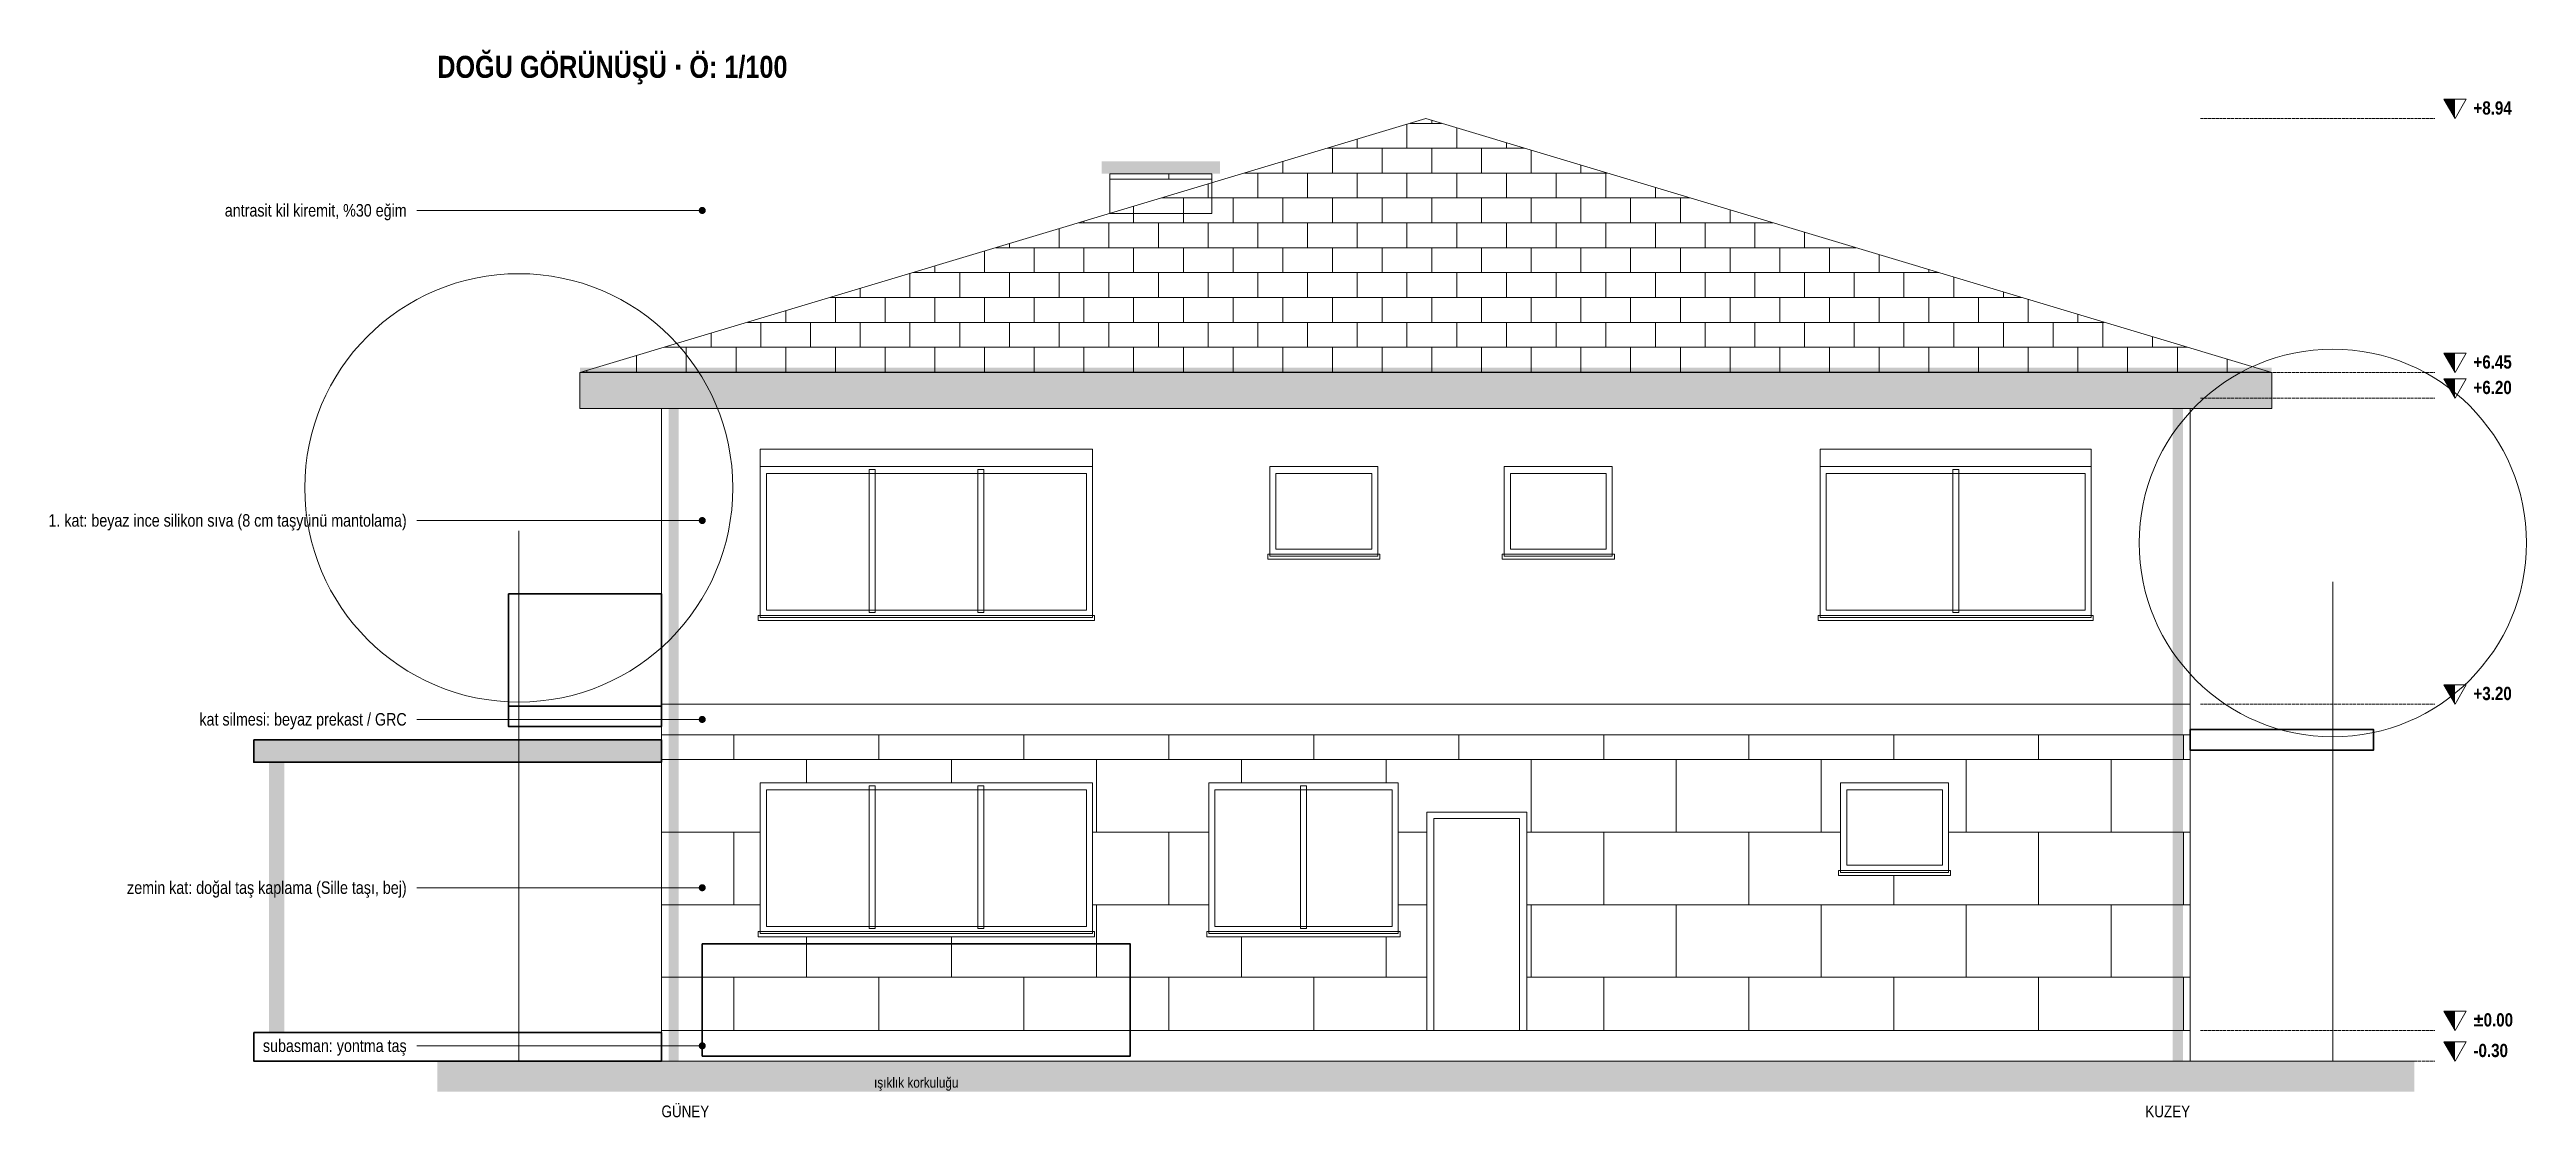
# Model space of a CAD drawing. Header units: centimetres. Extents: x -864 to 7399, y -55958 to -4337.
# Drawn here: x -600 to 1830, y -45085 to -44038 of the extents above; entities that cross this region are included whole.
import ezdxf
from ezdxf.enums import TextEntityAlignment as Align

# ---------------------------------------------------------------- set-up
doc = ezdxf.new("R2010")
doc.units = ezdxf.units.CM
doc.header["$LTSCALE"] = 0.25
doc.linetypes.add('ACAD_ISO02W100', pattern=[15, 12, -3])
for name, color, linetype, lineweight in [('M-BITK-AGAC-1', 70, 'Continuous', 9), ('M-CKAP-KIREMIT-1', 66, 'Continuous', 9), ('M-CKAP-KIREMIT-1-T', 8, 'Continuous', 5), ('M-CVRE-ZEMIN', 45, 'Continuous', 18), ('M-CVRE-ZEMIN-T', 8, 'Continuous', 5), ('M-DUVK-DOGALTAS-1', 139, 'Continuous', 5), ('M-DUVK-DOGALTAS-1-T', 8, 'Continuous', 5), ('M-DUVK-PREKAST-1', 127, 'Continuous', 5), ('M-GOST-KESITKOT', 46, 'Continuous', 9), ('M-GOST-YAZI', 2, 'Continuous', 9), ('M-KPKN-AHSAP-1', 93, 'Continuous', 9), ('M-PNKS-ALUMINYUM-1', 171, 'Continuous', 9), ('M-SIVA-1', 52, 'Continuous', 5), ('M-TASI-BETONARME-1', 5, 'Continuous', 35), ('M-TASI-BETONARME-1-T', 250, 'Continuous', 5), ('M-YIBO-SAC-1', 12, 'Continuous', 9)]:
    doc.layers.add(name, color=color, linetype=linetype, lineweight=lineweight)
doc.styles.add('YAZI', font='arialn.ttf')
doc.styles.add('YAZI-KALIN', font='arialnb.ttf')

msp = doc.modelspace()

# ---------------------------------------------------------------- texts
at = {"layer": 'M-GOST-KESITKOT', "style": 'YAZI-KALIN'}
for s, p in [('+8.94', (1778, -44102)), ('+6.45', (1778, -44351)), ('+6.20', (1778, -44376)), ('+3.20', (1778, -44676)), ('%%p0.00', (1778, -44996)), ('-0.30', (1778, -45026))]:
    msp.add_text(s, height=12.96, dxfattribs=at).set_placement(p)
at = {"layer": 'M-GOST-YAZI'}
for s, height, style, p in [('DOĞU GÖRÜNÜŞÜ · Ö: 1/100', 21.6, 'YAZI-KALIN', (-220, -44066)), ('GÜNEY', 11.52, 'YAZI', (0, -45085))]:
    msp.add_text(s, height=height, dxfattribs=dict(at, style=style)).set_placement(p)
at = {"layer": 'M-GOST-YAZI', "style": 'YAZI'}
for s, height, p in [('antrasit kil kiremit, %30 eğim', 12.24, (-250, -44202)), ('1. kat: beyaz ince silikon sıva (8 cm taşyünü mantolama)', 12.24, (-250, -44506)), ('kat silmesi: beyaz prekast / GRC', 12.24, (-250, -44701)), ('zemin kat: doğal taş kaplama (Sille taşı, bej)', 12.24, (-250, -44866)), ('subasman: yontma taş', 12.24, (-250, -45021)), ('KUZEY', 11.52, (1500, -45085))]:
    msp.add_text(s, height=height, dxfattribs=at).set_placement(p, align=Align.RIGHT)
msp.add_text('ışıklık korkuluğu', height=10.08, dxfattribs=at).set_placement((250, -45056), align=Align.CENTER)

# ---------------------------------------------------------------- hatches: boundary and pattern name
at = {"layer": 'M-CKAP-KIREMIT-1-T'}
h = msp.add_hatch(dxfattribs=at)
h.set_pattern_fill('AR-B816', scale=0.12)
h.paths.add_polyline_path([(1580, -44355), (750, -44106), (-80, -44355)])
h = msp.add_hatch(color=256, dxfattribs=at)
h.dxf.hatch_style = 1
h.paths.add_polyline_path([(432, -44148), (548, -44148), (548, -44160), (432, -44160)])
h = msp.add_hatch(dxfattribs=at)
h.set_pattern_fill('AR-B816', scale=0.35)
h.paths.add_polyline_path([(440, -44160), (540, -44160), (540, -44199), (440, -44199)])
h = msp.add_hatch(color=256, dxfattribs=at)
h.dxf.hatch_style = 1
h.paths.add_polyline_path([(-80, -44350), (1580, -44350), (1580, -44360), (-80, -44360)])
h = msp.add_hatch(color=256, dxfattribs=at)
h.dxf.hatch_style = 1
h.paths.add_polyline_path([(-80, -44355), (1580, -44355), (1580, -44390), (-80, -44390)])
at = {"layer": 'M-CVRE-ZEMIN-T'}
h = msp.add_hatch(dxfattribs=at)
h.set_pattern_fill('EARTH', scale=5)
h.paths.add_polyline_path([(-220, -45030), (1720, -45030), (1720, -45060), (-220, -45060)])
at = {"layer": 'M-DUVK-DOGALTAS-1-T'}
h = msp.add_hatch(dxfattribs=at)
h.set_pattern_fill('AR-B816', scale=0.35)
h.paths.add_polyline_path([(0, -44710), (1500, -44710), (1500, -44757), (0, -44757)])
h = msp.add_hatch(dxfattribs=at)
h.set_pattern_fill('AR-B816', scale=0.35)
h.paths.add_polyline_path([(0, -44757), (97, -44757), (97, -44903), (0, -44903)])
h = msp.add_hatch(dxfattribs=at)
h.set_pattern_fill('AR-B816', scale=0.35)
h.paths.add_polyline_path([(423, -44757), (537, -44757), (537, -44903), (423, -44903)])
h = msp.add_hatch(dxfattribs=at)
h.set_pattern_fill('AR-B816', scale=0.35)
h.paths.add_polyline_path([(723, -44757), (1157, -44757), (1157, -44786), (723, -44786)])
h = msp.add_hatch(dxfattribs=at)
h.set_pattern_fill('AR-B816', scale=0.35)
h.paths.add_polyline_path([(1263, -44757), (1500, -44757), (1500, -44843), (1263, -44843)])
h = msp.add_hatch(dxfattribs=at)
h.set_pattern_fill('AR-B816', scale=0.35)
h.paths.add_polyline_path([(723, -44786), (751, -44786), (751, -44843), (723, -44843)])
h = msp.add_hatch(dxfattribs=at)
h.set_pattern_fill('AR-B816', scale=0.35)
h.paths.add_polyline_path([(849, -44786), (1157, -44786), (1157, -44843), (849, -44843)])
h = msp.add_hatch(dxfattribs=at)
h.set_pattern_fill('AR-B816', scale=0.35)
h.paths.add_polyline_path([(723, -44843), (751, -44843), (751, -44845), (723, -44845)])
h = msp.add_hatch(dxfattribs=at)
h.set_pattern_fill('AR-B816', scale=0.35)
h.paths.add_polyline_path([(723, -44845), (751, -44845), (751, -44848), (723, -44848)])
h = msp.add_hatch(dxfattribs=at)
h.set_pattern_fill('AR-B816', scale=0.35)
h.paths.add_polyline_path([(723, -44848), (751, -44848), (751, -44903), (723, -44903)])
h = msp.add_hatch(dxfattribs=at)
h.set_pattern_fill('AR-B816', scale=0.35)
h.paths.add_polyline_path([(849, -44843), (1155, -44843), (1155, -44845), (849, -44845)])
h = msp.add_hatch(dxfattribs=at)
h.set_pattern_fill('AR-B816', scale=0.35)
h.paths.add_polyline_path([(849, -44845), (1155, -44845), (1155, -44848), (849, -44848)])
h = msp.add_hatch(dxfattribs=at)
h.set_pattern_fill('AR-B816', scale=0.35)
h.paths.add_polyline_path([(849, -44848), (1500, -44848), (1500, -44903), (849, -44903)])
h = msp.add_hatch(dxfattribs=at)
h.set_pattern_fill('AR-B816', scale=0.35)
h.paths.add_polyline_path([(1265, -44843), (1500, -44843), (1500, -44845), (1265, -44845)])
h = msp.add_hatch(dxfattribs=at)
h.set_pattern_fill('AR-B816', scale=0.35)
h.paths.add_polyline_path([(1265, -44845), (1500, -44845), (1500, -44848), (1265, -44848)])
h = msp.add_hatch(dxfattribs=at)
h.set_pattern_fill('AR-B816', scale=0.35)
h.paths.add_polyline_path([(0, -44903), (95, -44903), (95, -44905), (0, -44905)])
h = msp.add_hatch(dxfattribs=at)
h.set_pattern_fill('AR-B816', scale=0.35)
h.paths.add_polyline_path([(0, -44905), (95, -44905), (95, -44908), (0, -44908)])
h = msp.add_hatch(dxfattribs=at)
h.set_pattern_fill('AR-B816', scale=0.35)
h.paths.add_polyline_path([(0, -44908), (751, -44908), (751, -45000), (0, -45000)])
h = msp.add_hatch(dxfattribs=at)
h.set_pattern_fill('AR-B816', scale=0.35)
h.paths.add_polyline_path([(425, -44903), (535, -44903), (535, -44905), (425, -44905)])
h = msp.add_hatch(dxfattribs=at)
h.set_pattern_fill('AR-B816', scale=0.35)
h.paths.add_polyline_path([(425, -44905), (535, -44905), (535, -44908), (425, -44908)])
h = msp.add_hatch(dxfattribs=at)
h.set_pattern_fill('AR-B816', scale=0.35)
h.paths.add_polyline_path([(725, -44903), (751, -44903), (751, -44905), (725, -44905)])
h = msp.add_hatch(dxfattribs=at)
h.set_pattern_fill('AR-B816', scale=0.35)
h.paths.add_polyline_path([(725, -44905), (751, -44905), (751, -44908), (725, -44908)])
h = msp.add_hatch(dxfattribs=at)
h.set_pattern_fill('AR-B816', scale=0.35)
h.paths.add_polyline_path([(849, -44903), (1500, -44903), (1500, -44905), (849, -44905)])
h = msp.add_hatch(dxfattribs=at)
h.set_pattern_fill('AR-B816', scale=0.35)
h.paths.add_polyline_path([(849, -44905), (1500, -44905), (1500, -44908), (849, -44908)])
h = msp.add_hatch(dxfattribs=at)
h.set_pattern_fill('AR-B816', scale=0.35)
h.paths.add_polyline_path([(849, -44908), (1500, -44908), (1500, -45000), (849, -45000)])
at = {"layer": 'M-GOST-KESITKOT'}
h = msp.add_hatch(color=256, dxfattribs=at)
h.dxf.hatch_style = 1
h.paths.add_polyline_path([(1749, -44087), (1760, -44087), (1760, -44106)])
h = msp.add_hatch(color=256, dxfattribs=at)
h.dxf.hatch_style = 1
h.paths.add_polyline_path([(1749, -44336), (1760, -44336), (1760, -44355)])
h = msp.add_hatch(color=256, dxfattribs=at)
h.dxf.hatch_style = 1
h.paths.add_polyline_path([(1749, -44361), (1760, -44361), (1760, -44380)])
h = msp.add_hatch(color=256, dxfattribs=at)
h.dxf.hatch_style = 1
h.paths.add_polyline_path([(1749, -44661), (1760, -44661), (1760, -44680)])
h = msp.add_hatch(color=256, dxfattribs=at)
h.dxf.hatch_style = 1
h.paths.add_polyline_path([(1749, -44981), (1760, -44981), (1760, -45000)])
h = msp.add_hatch(color=256, dxfattribs=at)
h.dxf.hatch_style = 1
h.paths.add_polyline_path([(1749, -45011), (1760, -45011), (1760, -45030)])
at = {"layer": 'M-GOST-YAZI'}
h = msp.add_hatch(color=256, dxfattribs=at)
h.dxf.hatch_style = 1
edge = h.paths.add_edge_path()
edge.add_arc((40, -44196), 3.5, 0, 360)
h = msp.add_hatch(color=256, dxfattribs=at)
h.dxf.hatch_style = 1
edge = h.paths.add_edge_path()
edge.add_arc((40, -44500), 3.5, 0, 360)
h = msp.add_hatch(color=256, dxfattribs=at)
h.dxf.hatch_style = 1
edge = h.paths.add_edge_path()
edge.add_arc((40, -44695), 3.5, 0, 360)
h = msp.add_hatch(color=256, dxfattribs=at)
h.dxf.hatch_style = 1
edge = h.paths.add_edge_path()
edge.add_arc((40, -44860), 3.5, 0, 360)
h = msp.add_hatch(color=256, dxfattribs=at)
h.dxf.hatch_style = 1
edge = h.paths.add_edge_path()
edge.add_arc((40, -45015), 3.5, 0, 360)
at = {"layer": 'M-TASI-BETONARME-1-T'}
h = msp.add_hatch(color=256, dxfattribs=at)
h.dxf.hatch_style = 1
h.paths.add_polyline_path([(-400, -44715), (0, -44715), (0, -44737), (-400, -44737)])
h = msp.add_hatch(color=256, dxfattribs=at)
h.dxf.hatch_style = 1
h.paths.add_polyline_path([(-385, -44737), (-370, -44737), (-370, -45002), (-385, -45002)])
at = {"layer": 'M-YIBO-SAC-1'}
h = msp.add_hatch(color=256, dxfattribs=at)
h.dxf.hatch_style = 1
h.paths.add_polyline_path([(7, -44390), (17, -44390), (17, -45030), (7, -45030)])
h = msp.add_hatch(color=256, dxfattribs=at)
h.dxf.hatch_style = 1
h.paths.add_polyline_path([(1483, -44390), (1493, -44390), (1493, -45030), (1483, -45030)])

# ---------------------------------------------------------------- linework, layer by layer
at = {"layer": 'M-BITK-AGAC-1'}
for p, q in [((-140, -45030), (-140, -44510)), ((1640, -45030), (1640, -44560))]:
    msp.add_line(p, q, dxfattribs=at)
for centre, radius in [((-140, -44468), 210), ((1640, -44522), 190)]:
    msp.add_circle(centre, radius, dxfattribs=at)
at = {"layer": 'M-CKAP-KIREMIT-1'}
for points in [[(1580, -44355), (750, -44106), (-80, -44355)], [(440, -44160), (540, -44160), (540, -44199), (440, -44199)], [(-80, -44355), (1580, -44355), (1580, -44390), (-80, -44390)]]:
    msp.add_lwpolyline(points, close=True, dxfattribs=at)
at = {"layer": 'M-CVRE-ZEMIN'}
msp.add_line((1720, -45030), (-220, -45030), dxfattribs=at)
at = {"layer": 'M-DUVK-DOGALTAS-1'}
for points in [[(0, -44710), (1500, -44710), (1500, -45000), (0, -45000)], [(0, -45000), (1500, -45000), (1500, -45030), (0, -45030)]]:
    msp.add_lwpolyline(points, close=True, dxfattribs=at)
at = {"layer": 'M-DUVK-PREKAST-1'}
msp.add_lwpolyline([(0, -44680), (1500, -44680), (1500, -44710), (0, -44710)], close=True, dxfattribs=at)
at = {"layer": 'M-GOST-KESITKOT', "linetype": 'ACAD_ISO02W100'}
for p, q in [((1510, -44106), (1740, -44106)), ((1510, -44355), (1740, -44355)), ((1510, -44380), (1740, -44380)), ((1510, -44680), (1740, -44680)), ((1510, -45000), (1740, -45000)), ((1510, -45030), (1740, -45030))]:
    msp.add_line(p, q, dxfattribs=at)
at = {"layer": 'M-GOST-KESITKOT'}
for points in [[(1749, -44087), (1771, -44087), (1760, -44106)], [(1749, -44336), (1771, -44336), (1760, -44355)], [(1749, -44361), (1771, -44361), (1760, -44380)], [(1749, -44661), (1771, -44661), (1760, -44680)], [(1749, -44981), (1771, -44981), (1760, -45000)], [(1749, -45011), (1771, -45011), (1760, -45030)]]:
    msp.add_lwpolyline(points, close=True, dxfattribs=at)
at = {"layer": 'M-GOST-YAZI'}
for p, q in [((-240, -44196), (40, -44196)), ((-240, -44500), (40, -44500)), ((-240, -44695), (40, -44695)), ((-240, -44860), (40, -44860)), ((-240, -45015), (40, -45015))]:
    msp.add_line(p, q, dxfattribs=at)
at = {"layer": 'M-KPKN-AHSAP-1'}
for points in [[(751, -44786), (849, -44786), (849, -45000), (751, -45000)], [(758, -44792), (842, -44792), (842, -45000), (758, -45000)]]:
    msp.add_lwpolyline(points, close=True, dxfattribs=at)
at = {"layer": 'M-PNKS-ALUMINYUM-1'}
for points in [[(97, -44430), (423, -44430), (423, -44447), (97, -44447)], [(97, -44447), (423, -44447), (423, -44595), (97, -44595)], [(203.7, -44450), (209.7, -44450), (209.7, -44590), (203.7, -44590)], [(310.3, -44450), (316.3, -44450), (316.3, -44590), (310.3, -44590)], [(597, -44447), (703, -44447), (703, -44535), (597, -44535)], [(827, -44447), (933, -44447), (933, -44535), (827, -44535)], [(1137, -44430), (1403, -44430), (1403, -44447), (1137, -44447)], [(1137, -44447), (1403, -44447), (1403, -44595), (1137, -44595)], [(1267, -44450), (1273, -44450), (1273, -44590), (1267, -44590)], [(103, -44454), (417, -44454), (417, -44588), (103, -44588)], [(603, -44454), (697, -44454), (697, -44528), (603, -44528)], [(833, -44454), (927, -44454), (927, -44528), (833, -44528)], [(1143, -44454), (1397, -44454), (1397, -44588), (1143, -44588)], [(595, -44533), (705, -44533), (705, -44538), (595, -44538)], [(595, -44533), (705, -44533), (705, -44538), (595, -44538)], [(825, -44533), (935, -44533), (935, -44538), (825, -44538)], [(825, -44533), (935, -44533), (935, -44538), (825, -44538)], [(95, -44593), (425, -44593), (425, -44598), (95, -44598)], [(95, -44593), (425, -44593), (425, -44598), (95, -44598)], [(1135, -44593), (1405, -44593), (1405, -44598), (1135, -44598)], [(1135, -44593), (1405, -44593), (1405, -44598), (1135, -44598)], [(97, -44757), (423, -44757), (423, -44905), (97, -44905)], [(103, -44764), (417, -44764), (417, -44898), (103, -44898)], [(203.7, -44760), (209.7, -44760), (209.7, -44900), (203.7, -44900)], [(310.3, -44760), (316.3, -44760), (316.3, -44900), (310.3, -44900)], [(537, -44757), (723, -44757), (723, -44905), (537, -44905)], [(543, -44764), (717, -44764), (717, -44898), (543, -44898)], [(627, -44760), (633, -44760), (633, -44900), (627, -44900)], [(1157, -44757), (1263, -44757), (1263, -44845), (1157, -44845)], [(1163, -44764), (1257, -44764), (1257, -44838), (1163, -44838)], [(1155, -44843), (1265, -44843), (1265, -44848), (1155, -44848)], [(1155, -44843), (1265, -44843), (1265, -44848), (1155, -44848)], [(95, -44903), (425, -44903), (425, -44908), (95, -44908)], [(95, -44903), (425, -44903), (425, -44908), (95, -44908)], [(535, -44903), (725, -44903), (725, -44908), (535, -44908)], [(535, -44903), (725, -44903), (725, -44908), (535, -44908)]]:
    msp.add_lwpolyline(points, close=True, dxfattribs=at)
at = {"layer": 'M-SIVA-1'}
msp.add_lwpolyline([(0, -44390), (1500, -44390), (1500, -44680), (0, -44680)], close=True, dxfattribs=at)
at = {"layer": 'M-TASI-BETONARME-1'}
for points in [[(-150, -44572), (0, -44572), (0, -44682), (-150, -44682)], [(-150, -44682), (0, -44682), (0, -44702), (-150, -44702)], [(-400, -44715), (0, -44715), (0, -44737), (-400, -44737)], [(1500, -44705), (1680, -44705), (1680, -44725), (1500, -44725)], [(40, -44915), (460, -44915), (460, -45025), (40, -45025)], [(-400, -45002), (0, -45002), (0, -45030), (-400, -45030)]]:
    msp.add_lwpolyline(points, close=True, dxfattribs=at)

msp.set_redraw_order([(e.dxf.handle, doc.entitydb.next_handle()) for e in msp.query("TEXT MTEXT ATTDEF DIMENSION ARC_DIMENSION")])  # texts and dimensions are drawn at this point

doc.saveas('drawing.dxf')
